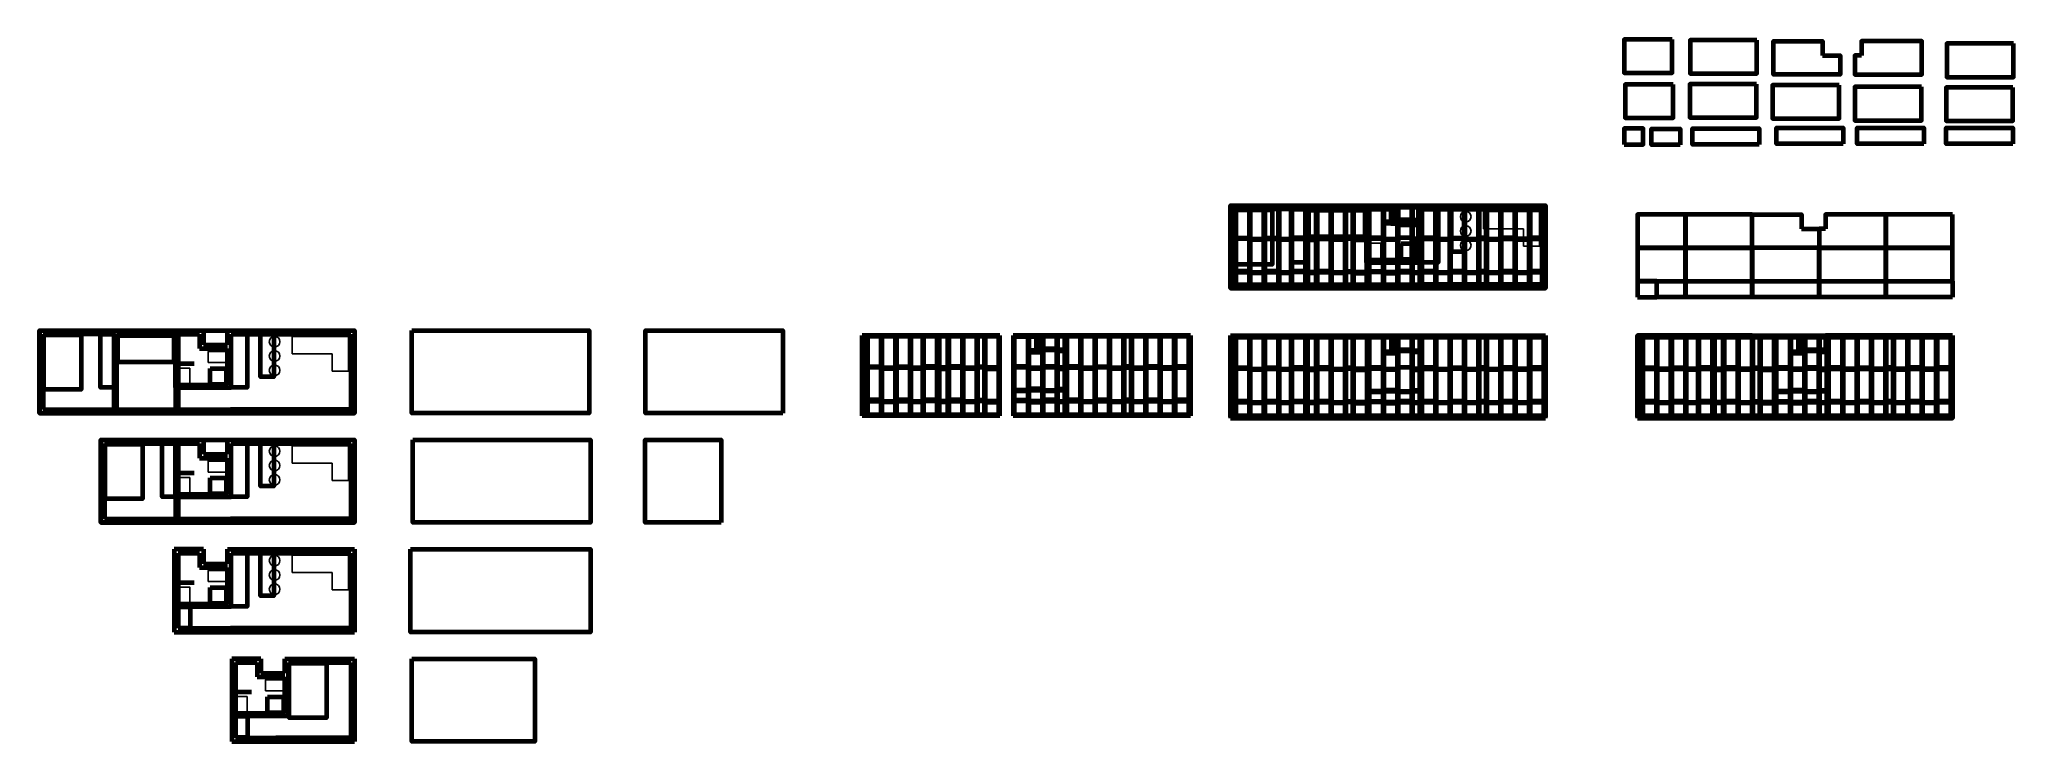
# Model space of a CAD drawing. Header units: millimetres. Extents: x -1275 to 19799, y 286 to 5483.
# Drawn here: x 12403 to 19799, y 1548 to 4178 of the extents above; entities that cross this region are included whole.
import ezdxf

# ---------------------------------------------------------------- set-up
doc = ezdxf.new("R2010")
doc.units = ezdxf.units.MM
doc.layers.get('0').update_dxf_attribs({"true_color": 0xc2ced6})

msp = doc.modelspace()

# ---------------------------------------------------------------- linework, layer by layer
at = {"linetype": 'Continuous', "lineweight": 211}
for p, q in [((16865.2, 3556.8), (17095.2, 3556.8)), ((16865.2, 3556.8), (16865.2, 3246.8)), ((17095.2, 3556.8), (17479.2, 3556.8)), ((17479.2, 3556.8), (17479.2, 3502.8)), ((17569.2, 3502.8), (17569.2, 3556.8)), ((17569.2, 3556.8), (18045.2, 3556.8)), ((18045.2, 3556.8), (18045.2, 3246.8)), ((17144.2, 3542.8), (16879.2, 3542.8)), ((16879.2, 3542.8), (16879.2, 3260.8)), ((17144.2, 3542.8), (17144.2, 3330.8)), ((17154.2, 3542.8), (17374.2, 3542.8)), ((17154.2, 3542.8), (17154.2, 3330.8)), ((17374.2, 3342.8), (17374.2, 3542.8)), ((17374.2, 3342.8), (17374.2, 3542.8)), ((17384.2, 3542.8), (17465.2, 3542.8)), ((17384.2, 3542.8), (17384.2, 3352.8)), ((17384.2, 3542.8), (17384.2, 3432.8)), ((17465.2, 3542.8), (17465.2, 3488.8)), ((17465.2, 3488.8), (17569.2, 3488.8)), ((17479.2, 3502.8), (17569.2, 3502.8)), ((17569.2, 3352.8), (17569.2, 3488.8)), ((17583.2, 3342.8), (17583.2, 3542.8)), ((17583.2, 3542.8), (18031.2, 3542.8)), ((18031.2, 3542.8), (18031.2, 3260.8)), ((17384.2, 3432.8), (17444.2, 3432.8)), ((17154.2, 3330.8), (17144.2, 3330.8)), ((17144.2, 3330.8), (17144.2, 3260.8)), ((17154.2, 3330.8), (17144.2, 3260.8)), ((17154.2, 3330.8), (17154.2, 3260.8)), ((17374.2, 3342.8), (17583.2, 3342.8)), ((17374.2, 3342.8), (17374.2, 3260.8)), ((17374.2, 3342.8), (17384.2, 3342.8)), ((17384.2, 3342.8), (17374.2, 3260.8)), ((17384.2, 3352.8), (17569.2, 3352.8)), ((17384.2, 3342.8), (17384.2, 3260.8)), ((17434.2, 3352.8), (17434.2, 3342.8)), ((17434.2, 3352.8), (17504.2, 3342.8)), ((17504.2, 3342.8), (17504.2, 3352.8)), ((16879.2, 3260.8), (18031.2, 3260.8)), ((17259.2, 3260.8), (17259.2, 3246.8)), ((17344.2, 3260.8), (17344.2, 3246.8)), ((17666.2, 3260.8), (17581.2, 3260.8)), ((17581.2, 3260.8), (17581.2, 3246.8)), ((17751.2, 3260.8), (17666.2, 3260.8)), ((17666.2, 3260.8), (17666.2, 3246.8)), ((17836.2, 3260.8), (17751.2, 3260.8)), ((17751.2, 3260.8), (17751.2, 3246.8)), ((17946.2, 3260.8), (17836.2, 3260.8)), ((17836.2, 3260.8), (17836.2, 3246.8)), ((18031.2, 3260.8), (17946.2, 3260.8)), ((17946.2, 3260.8), (17946.2, 3246.8)), ((18031.2, 3260.8), (18031.2, 3246.8)), ((16865.2, 3246.8), (18045.2, 3246.8)), ((12402.8, 3088.4), (12632.8, 3088.4)), ((12402.8, 3088.4), (12402.8, 2778.4)), ((12681.8, 3074.4), (12416.8, 3074.4)), ((12416.8, 3074.4), (12416.8, 2792.4)), ((12632.8, 3088.4), (13016.8, 3088.4)), ((12681.8, 3074.4), (12681.8, 2862.4)), ((12691.8, 3074.4), (12911.8, 3074.4)), ((12691.8, 3074.4), (12691.8, 2862.4)), ((12911.8, 2874.4), (12911.8, 3074.4)), ((12911.8, 2874.4), (12911.8, 3074.4)), ((12921.8, 3074.4), (13002.8, 3074.4)), ((12921.8, 3074.4), (12921.8, 2884.4)), ((12921.8, 3074.4), (12921.8, 2964.4)), ((13002.8, 3074.4), (13002.8, 3020.4)), ((13016.8, 3088.4), (13016.8, 3034.4)), ((13016.8, 3034.4), (13106.8, 3034.4)), ((13106.8, 3034.4), (13106.8, 3088.4)), ((13106.8, 3088.4), (13582.8, 3088.4)), ((13120.8, 2874.4), (13120.8, 3074.4)), ((13120.8, 3074.4), (13568.8, 3074.4)), ((13568.8, 3074.4), (13568.8, 2792.4)), ((13582.8, 3088.4), (13582.8, 2778.4)), ((16000.2, 3070), (15485.2, 3070)), ((15485.2, 2768), (15485.2, 3070)), ((16000.2, 3066), (15485.2, 3066)), ((15485.2, 3066), (15489.2, 3066)), ((15489.2, 3066), (15493.2, 3066)), ((15489.2, 3066), (15489.2, 2772)), ((15493.2, 3066), (15493.2, 2772)), ((15505.2, 3066), (15501.2, 3066)), ((15501.2, 3066), (15501.2, 2772)), ((15555.2, 3066), (15505.2, 3066)), ((15505.2, 3066), (15505.2, 2772)), ((15559.2, 3066), (15555.2, 3066)), ((15555.2, 3066), (15555.2, 2772)), ((15609.2, 3066), (15559.2, 3066)), ((15559.2, 3066), (15559.2, 2772)), ((15613.2, 3066), (15609.2, 3066)), ((15609.2, 3066), (15609.2, 2772)), ((15663.2, 3066), (15613.2, 3066)), ((15613.2, 3066), (15613.2, 2772)), ((15667.2, 3066), (15663.2, 3066)), ((15663.2, 3066), (15663.2, 2772)), ((15697.2, 3066), (15667.2, 3066)), ((15667.2, 3066), (15667.2, 2772)), ((15701.2, 3066), (15697.2, 3066)), ((15751.2, 3066), (15701.2, 3066)), ((15715.2, 3066), (15711.2, 3066)), ((15711.2, 3066), (15711.2, 2772)), ((15765.2, 3066), (15715.2, 3066)), ((15715.2, 3066), (15715.2, 2772)), ((15755.2, 3066), (15751.2, 3066)), ((15805.2, 3066), (15755.2, 3066)), ((15769.2, 3066), (15765.2, 3066)), ((15765.2, 3066), (15765.2, 2772)), ((15773.2, 3066), (15769.2, 3066)), ((15769.2, 3066), (15769.2, 2772)), ((15805.2, 3066), (15773.2, 3066)), ((15773.2, 3066), (15773.2, 2772)), ((15809.2, 3066), (15805.2, 3066)), ((15805.2, 3066), (15805.2, 2772)), ((15859.2, 3066), (15809.2, 3066)), ((15809.2, 3066), (15809.2, 2772)), ((15863.2, 3066), (15859.2, 3066)), ((15859.2, 3066), (15859.2, 2772)), ((15913.2, 3066), (15863.2, 3066)), ((15863.2, 3066), (15863.2, 2772)), ((15917.2, 3066), (15913.2, 3066)), ((15913.2, 3066), (15913.2, 2772)), ((15942.2, 3066), (15917.2, 3066)), ((15917.2, 3066), (15917.2, 2772)), ((15946.2, 3066), (15942.2, 3066)), ((15942.2, 3066), (15942.2, 2772)), ((15996.2, 3066), (15946.2, 3066)), ((15946.2, 3066), (15946.2, 2772)), ((15996.2, 3066), (15996.2, 2772)), ((16000.2, 2768), (16000.2, 3070)), ((16715.2, 3070), (16050.2, 3070)), ((16050.2, 3070), (16050.2, 2768)), ((16715.2, 3066), (16050.2, 3066)), ((16054.2, 3066), (16054.2, 2772)), ((16054.2, 3066), (16137.2, 3066)), ((16105.2, 3066), (16105.2, 2772)), ((16109.2, 3066), (16109.2, 2772)), ((16137.2, 3066), (16137.2, 3014)), ((16141.2, 3066), (16141.2, 3014)), ((16141.2, 3066), (16141.2, 3014)), ((16141.2, 3066), (16141.2, 3014)), ((16145.2, 3066), (16145.2, 3014)), ((16159.2, 3066), (16159.2, 2772)), ((16213.2, 3066), (16163.2, 3066)), ((16163.2, 3066), (16163.2, 2772)), ((16217.2, 3066), (16213.2, 3066)), ((16213.2, 3066), (16213.2, 2772)), ((16247.2, 3066), (16217.2, 3066)), ((16217.2, 3066), (16217.2, 2772)), ((16247.2, 3066), (16243.2, 3066)), ((16243.2, 3066), (16243.2, 2772)), ((16251.2, 3066), (16247.2, 3066)), ((16247.2, 3066), (16247.2, 2772)), ((16301.2, 3066), (16251.2, 3066)), ((16251.2, 3066), (16251.2, 2772)), ((16305.2, 3066), (16301.2, 3066)), ((16301.2, 3066), (16301.2, 2772)), ((16355.2, 3066), (16305.2, 3066)), ((16305.2, 3066), (16305.2, 2772)), ((16359.2, 3066), (16355.2, 3066)), ((16355.2, 3066), (16355.2, 2772)), ((16409.2, 3066), (16359.2, 3066)), ((16359.2, 3066), (16359.2, 2772)), ((16413.2, 3066), (16409.2, 3066)), ((16409.2, 3066), (16409.2, 2772)), ((16463.2, 3066), (16413.2, 3066)), ((16413.2, 3066), (16413.2, 2772)), ((16467.2, 3066), (16463.2, 3066)), ((16463.2, 3066), (16463.2, 2772)), ((16495.2, 3066), (16467.2, 3066)), ((16467.2, 3066), (16467.2, 2772)), ((16495.2, 3066), (16491.2, 3066)), ((16491.2, 3066), (16491.2, 2772)), ((16545.2, 3066), (16495.2, 3066)), ((16495.2, 3066), (16495.2, 2772)), ((16549.2, 3066), (16545.2, 3066)), ((16545.2, 3066), (16545.2, 2772)), ((16599.2, 3066), (16549.2, 3066)), ((16549.2, 3066), (16549.2, 2772)), ((16603.2, 3066), (16599.2, 3066)), ((16599.2, 3066), (16599.2, 2772)), ((16653.2, 3066), (16603.2, 3066)), ((16603.2, 3066), (16603.2, 2772)), ((16657.2, 3066), (16653.2, 3066)), ((16653.2, 3066), (16653.2, 2772)), ((16707.2, 3066), (16657.2, 3066)), ((16657.2, 3066), (16657.2, 2772)), ((16707.2, 3066), (16707.2, 2772)), ((16711.2, 3066), (16711.2, 2772)), ((16715.2, 3070), (16715.2, 2768)), ((16865.2, 3066), (16865.2, 3070)), ((16865.2, 3070), (17095.2, 3070)), ((17380.2, 3066), (16865.2, 3066)), ((16865.2, 2764), (16865.2, 3066)), ((17380.2, 3062), (16865.2, 3062)), ((16865.2, 3062), (16869.2, 3062)), ((16869.2, 3062), (16873.2, 3062)), ((16869.2, 3062), (16869.2, 2768)), ((16873.2, 3062), (16873.2, 2768)), ((16885.2, 3062), (16881.2, 3062)), ((16881.2, 3062), (16881.2, 2768)), ((16935.2, 3062), (16885.2, 3062)), ((16885.2, 3062), (16885.2, 2768)), ((16939.2, 3062), (16935.2, 3062)), ((16935.2, 3062), (16935.2, 2768)), ((16989.2, 3062), (16939.2, 3062)), ((16939.2, 3062), (16939.2, 2768)), ((16993.2, 3062), (16989.2, 3062)), ((16989.2, 3062), (16989.2, 2768)), ((17043.2, 3062), (16993.2, 3062)), ((16993.2, 3062), (16993.2, 2768)), ((17047.2, 3062), (17043.2, 3062)), ((17043.2, 3062), (17043.2, 2768)), ((17077.2, 3062), (17047.2, 3062)), ((17047.2, 3062), (17047.2, 2768)), ((17081.2, 3062), (17077.2, 3062)), ((17131.2, 3062), (17081.2, 3062)), ((17091.2, 3062), (17091.2, 2768)), ((17095.2, 3070), (17095.2, 3066)), ((17095.2, 3070), (17695.2, 3070)), ((17095.2, 3062), (17095.2, 2768)), ((17135.2, 3062), (17131.2, 3062)), ((17185.2, 3062), (17135.2, 3062)), ((17145.2, 3062), (17145.2, 2768)), ((17149.2, 3062), (17149.2, 2768)), ((17153.2, 3062), (17153.2, 2768)), ((17189.2, 3062), (17185.2, 3062)), ((17185.2, 3062), (17185.2, 2768)), ((17239.2, 3062), (17189.2, 3062)), ((17189.2, 3062), (17189.2, 2768)), ((17243.2, 3062), (17239.2, 3062)), ((17239.2, 3062), (17239.2, 2768)), ((17293.2, 3062), (17243.2, 3062)), ((17243.2, 3062), (17243.2, 2768)), ((17297.2, 3062), (17293.2, 3062)), ((17293.2, 3062), (17293.2, 2768)), ((17322.2, 3062), (17297.2, 3062)), ((17297.2, 3062), (17297.2, 2768)), ((17326.2, 3062), (17322.2, 3062)), ((17322.2, 3062), (17322.2, 2768)), ((17376.2, 3062), (17326.2, 3062)), ((17326.2, 3062), (17326.2, 2768)), ((17376.2, 3062), (17376.2, 2768)), ((18045.2, 3066), (17380.2, 3066)), ((17380.2, 3066), (17380.2, 2764)), ((17380.2, 2764), (17380.2, 3066)), ((18045.2, 3062), (17380.2, 3062)), ((17384.2, 3062), (17384.2, 2768)), ((17435.2, 3062), (17435.2, 2768)), ((17489.2, 3062), (17439.2, 3062)), ((17439.2, 3062), (17439.2, 2768)), ((17467.2, 3062), (17467.2, 3010)), ((17471.2, 3062), (17471.2, 3010)), ((17475.2, 3062), (17475.2, 3010)), ((17493.2, 3062), (17489.2, 3062)), ((17489.2, 3062), (17489.2, 2768)), ((17543.2, 3062), (17493.2, 3062)), ((17493.2, 3062), (17493.2, 2768)), ((17547.2, 3062), (17543.2, 3062)), ((17543.2, 3062), (17543.2, 2768)), ((17577.2, 3062), (17547.2, 3062)), ((17547.2, 3062), (17547.2, 2768)), ((17577.2, 3062), (17573.2, 3062)), ((17573.2, 3062), (17573.2, 2768)), ((17581.2, 3062), (17577.2, 3062)), ((17577.2, 3062), (17577.2, 2768)), ((17631.2, 3062), (17581.2, 3062)), ((17581.2, 3062), (17581.2, 2768)), ((17635.2, 3062), (17631.2, 3062)), ((17631.2, 3062), (17631.2, 2768)), ((17685.2, 3062), (17635.2, 3062)), ((17635.2, 3062), (17635.2, 2768)), ((17689.2, 3062), (17685.2, 3062)), ((17685.2, 3062), (17685.2, 2768)), ((17739.2, 3062), (17689.2, 3062)), ((17689.2, 3062), (17689.2, 2768)), ((17695.2, 3070), (17695.2, 3066)), ((17695.2, 3070), (18045.2, 3070)), ((17743.2, 3062), (17739.2, 3062)), ((17739.2, 3062), (17739.2, 2768)), ((17793.2, 3062), (17743.2, 3062)), ((17743.2, 3062), (17743.2, 2768)), ((17797.2, 3062), (17793.2, 3062)), ((17793.2, 3062), (17793.2, 2768)), ((17825.2, 3062), (17797.2, 3062)), ((17797.2, 3062), (17797.2, 2768)), ((17825.2, 3062), (17821.2, 3062)), ((17821.2, 3062), (17821.2, 2768)), ((17875.2, 3062), (17825.2, 3062)), ((17825.2, 3062), (17825.2, 2768)), ((17879.2, 3062), (17875.2, 3062)), ((17875.2, 3062), (17875.2, 2768)), ((17929.2, 3062), (17879.2, 3062)), ((17879.2, 3062), (17879.2, 2768)), ((17933.2, 3062), (17929.2, 3062)), ((17929.2, 3062), (17929.2, 2768)), ((17983.2, 3062), (17933.2, 3062)), ((17933.2, 3062), (17933.2, 2768)), ((17987.2, 3062), (17983.2, 3062)), ((17983.2, 3062), (17983.2, 2768)), ((18037.2, 3062), (17987.2, 3062)), ((17987.2, 3062), (17987.2, 2768)), ((18037.2, 3062), (18037.2, 2768)), ((18041.2, 3062), (18041.2, 2768)), ((18045.2, 3070), (18045.2, 3066)), ((18045.2, 3066), (18045.2, 2764)), ((18390, 3066), (18390, 3070)), ((18390, 3070), (18620, 3070)), ((18905, 3066), (18390, 3066)), ((18390, 2764), (18390, 3066)), ((18905, 3062), (18390, 3062)), ((18390, 3062), (18394, 3062)), ((18394, 3062), (18398, 3062)), ((18394, 3062), (18394, 2768)), ((18398, 3062), (18398, 2768)), ((18410, 3062), (18406, 3062)), ((18406, 3062), (18406, 2768)), ((18460, 3062), (18410, 3062)), ((18410, 3062), (18410, 2768)), ((18464, 3062), (18460, 3062)), ((18460, 3062), (18460, 2768)), ((18514, 3062), (18464, 3062)), ((18464, 3062), (18464, 2768)), ((18518, 3062), (18514, 3062)), ((18514, 3062), (18514, 2768)), ((18568, 3062), (18518, 3062)), ((18518, 3062), (18518, 2768)), ((18572, 3062), (18568, 3062)), ((18568, 3062), (18568, 2768)), ((18602, 3062), (18572, 3062)), ((18572, 3062), (18572, 2768)), ((18606, 3062), (18602, 3062)), ((18656, 3062), (18606, 3062)), ((18616, 3062), (18616, 2768)), ((18620, 3070), (18620, 3066)), ((18620, 3070), (19220, 3070)), ((18620, 3062), (18620, 2768)), ((18660, 3062), (18656, 3062)), ((18710, 3062), (18660, 3062)), ((18670, 3062), (18670, 2768)), ((18674, 3062), (18674, 2768)), ((18678, 3062), (18678, 2768)), ((18714, 3062), (18710, 3062)), ((18710, 3062), (18710, 2768)), ((18764, 3062), (18714, 3062)), ((18714, 3062), (18714, 2768)), ((18768, 3062), (18764, 3062)), ((18764, 3062), (18764, 2768)), ((18818, 3062), (18768, 3062)), ((18768, 3062), (18768, 2768)), ((18822, 3062), (18818, 3062)), ((18818, 3062), (18818, 2768)), ((18847, 3062), (18822, 3062)), ((18822, 3062), (18822, 2768)), ((18851, 3062), (18847, 3062)), ((18847, 3062), (18847, 2768)), ((18901, 3062), (18851, 3062)), ((18851, 3062), (18851, 2768)), ((18901, 3062), (18901, 2768)), ((19570, 3066), (18905, 3066)), ((18905, 3066), (18905, 2764)), ((18905, 2764), (18905, 3066)), ((19570, 3062), (18905, 3062)), ((18909, 3062), (18909, 2768)), ((18960, 3062), (18960, 2768)), ((19014, 3062), (18964, 3062)), ((18964, 3062), (18964, 2768)), ((18992, 3062), (18992, 3010)), ((18996, 3062), (18996, 3010)), ((19000, 3062), (19000, 3010)), ((19018, 3062), (19014, 3062)), ((19014, 3062), (19014, 2768)), ((19068, 3062), (19018, 3062)), ((19018, 3062), (19018, 2768)), ((19072, 3062), (19068, 3062)), ((19068, 3062), (19068, 2768)), ((19102, 3062), (19072, 3062)), ((19072, 3062), (19072, 2768)), ((19102, 3062), (19098, 3062)), ((19098, 3062), (19098, 2768)), ((19106, 3062), (19102, 3062)), ((19102, 3062), (19102, 2768)), ((19156, 3062), (19106, 3062)), ((19106, 3062), (19106, 2768)), ((19160, 3062), (19156, 3062)), ((19156, 3062), (19156, 2768)), ((19210, 3062), (19160, 3062)), ((19160, 3062), (19160, 2768)), ((19214, 3062), (19210, 3062)), ((19210, 3062), (19210, 2768)), ((19264, 3062), (19214, 3062)), ((19214, 3062), (19214, 2768)), ((19220, 3070), (19220, 3066)), ((19220, 3070), (19570, 3070)), ((19268, 3062), (19264, 3062)), ((19264, 3062), (19264, 2768)), ((19318, 3062), (19268, 3062)), ((19268, 3062), (19268, 2768)), ((19322, 3062), (19318, 3062)), ((19318, 3062), (19318, 2768)), ((19350, 3062), (19322, 3062)), ((19322, 3062), (19322, 2768)), ((19350, 3062), (19346, 3062)), ((19346, 3062), (19346, 2768)), ((19400, 3062), (19350, 3062)), ((19350, 3062), (19350, 2768)), ((19404, 3062), (19400, 3062)), ((19400, 3062), (19400, 2768)), ((19454, 3062), (19404, 3062)), ((19404, 3062), (19404, 2768)), ((19458, 3062), (19454, 3062)), ((19454, 3062), (19454, 2768)), ((19508, 3062), (19458, 3062)), ((19458, 3062), (19458, 2768)), ((19512, 3062), (19508, 3062)), ((19508, 3062), (19508, 2768)), ((19562, 3062), (19512, 3062)), ((19512, 3062), (19512, 2768)), ((19562, 3062), (19562, 2768)), ((19566, 3062), (19566, 2768)), ((19570, 3070), (19570, 3066)), ((19570, 3066), (19570, 2764)), ((12921.8, 2964.4), (12981.8, 2964.4)), ((13002.8, 3020.4), (13106.8, 3020.4)), ((13106.8, 2884.4), (13106.8, 3020.4)), ((16109.2, 3014), (16159.2, 3014)), ((16159.2, 3010), (16109.2, 3010)), ((16159.2, 3006), (16109.2, 3006)), ((16213.2, 3020), (16163.2, 3020)), ((16163.2, 3016), (16213.2, 3016)), ((16213.2, 3008), (16213.2, 3012)), ((16243.2, 3016), (16217.2, 3016)), ((16217.2, 3012), (16243.2, 3012)), ((16243.2, 3004), (16243.2, 3008)), ((17439.2, 3010), (17489.2, 3010)), ((17489.2, 3006), (17439.2, 3006)), ((17489.2, 3002), (17439.2, 3002)), ((17543.2, 3016), (17493.2, 3016)), ((17493.2, 3012), (17543.2, 3012)), ((17573.2, 3012), (17547.2, 3012)), ((17547.2, 3008), (17573.2, 3008)), ((18964, 3010), (19014, 3010)), ((19014, 3006), (18964, 3006)), ((19014, 3002), (18964, 3002)), ((19068, 3016), (19018, 3016)), ((19018, 3012), (19068, 3012)), ((19098, 3012), (19072, 3012)), ((19072, 3008), (19098, 3008)), ((15493.2, 2949), (15501.2, 2949)), ((15501.2, 2945), (15493.2, 2945)), ((15501.2, 2949), (15501.2, 2945)), ((15505.2, 2949), (15505.2, 2953)), ((15505.2, 2953), (15555.2, 2953)), ((15555.2, 2949), (15505.2, 2949)), ((15559.2, 2949), (15609.2, 2949)), ((15609.2, 2945), (15559.2, 2945)), ((15609.2, 2949), (15609.2, 2945)), ((15613.2, 2949), (15613.2, 2953)), ((15613.2, 2953), (15663.2, 2953)), ((15613.2, 2949), (15663.2, 2949)), ((15663.2, 2953), (15663.2, 2949)), ((15667.2, 2949), (15667.2, 2945)), ((15667.2, 2949), (15711.2, 2949)), ((15711.2, 2945), (15667.2, 2945)), ((15711.2, 2949), (15711.2, 2945)), ((15765.2, 2953), (15715.2, 2953)), ((15715.2, 2953), (15715.2, 2949)), ((15715.2, 2949), (15765.2, 2949)), ((15765.2, 2949), (15765.2, 2953)), ((15805.2, 2949), (15773.2, 2949)), ((15773.2, 2949), (15773.2, 2945)), ((15773.2, 2945), (15805.2, 2945)), ((15805.2, 2949), (15805.2, 2945)), ((15859.2, 2953), (15809.2, 2953)), ((15809.2, 2949), (15859.2, 2949)), ((15859.2, 2949), (15859.2, 2953)), ((15863.2, 2945), (15863.2, 2949)), ((15863.2, 2949), (15913.2, 2949)), ((15913.2, 2945), (15863.2, 2945)), ((15913.2, 2949), (15913.2, 2945)), ((15917.2, 2949), (15917.2, 2953)), ((15917.2, 2953), (15942.2, 2953)), ((15942.2, 2949), (15917.2, 2949)), ((15996.2, 2949), (15946.2, 2949)), ((15946.2, 2949), (15946.2, 2945)), ((15946.2, 2945), (15996.2, 2945)), ((16105.2, 2953), (16054.2, 2953)), ((16105.2, 2949), (16054.2, 2949)), ((16105.2, 2949), (16105.2, 2953)), ((16109.2, 2945), (16109.2, 2949)), ((16109.2, 2949), (16159.2, 2949)), ((16159.2, 2945), (16109.2, 2945)), ((16159.2, 2949), (16159.2, 2945)), ((16213.2, 2953), (16163.2, 2953)), ((16213.2, 2949), (16163.2, 2949)), ((16213.2, 2949), (16213.2, 2953)), ((16217.2, 2949), (16217.2, 2945)), ((16243.2, 2949), (16217.2, 2949)), ((16217.2, 2945), (16243.2, 2945)), ((16243.2, 2945), (16243.2, 2949)), ((16301.2, 2953), (16251.2, 2953)), ((16251.2, 2953), (16251.2, 2949)), ((16251.2, 2949), (16301.2, 2949)), ((16301.2, 2949), (16301.2, 2953)), ((16305.2, 2945), (16305.2, 2949)), ((16305.2, 2949), (16355.2, 2949)), ((16355.2, 2945), (16305.2, 2945)), ((16355.2, 2949), (16355.2, 2945)), ((16359.2, 2949), (16359.2, 2953)), ((16359.2, 2953), (16409.2, 2953)), ((16409.2, 2949), (16359.2, 2949)), ((16409.2, 2953), (16409.2, 2949)), ((16413.2, 2949), (16463.2, 2949)), ((16463.2, 2945), (16413.2, 2945)), ((16463.2, 2949), (16463.2, 2945)), ((16491.2, 2953), (16467.2, 2953)), ((16467.2, 2953), (16467.2, 2949)), ((16467.2, 2949), (16491.2, 2949)), ((16491.2, 2949), (16491.2, 2953)), ((16495.2, 2945), (16495.2, 2949)), ((16495.2, 2949), (16545.2, 2949)), ((16545.2, 2945), (16495.2, 2945)), ((16545.2, 2949), (16545.2, 2945)), ((16599.2, 2953), (16549.2, 2953)), ((16549.2, 2953), (16549.2, 2949)), ((16549.2, 2949), (16599.2, 2949)), ((16599.2, 2949), (16599.2, 2953)), ((16653.2, 2949), (16603.2, 2949)), ((16653.2, 2945), (16603.2, 2945)), ((16653.2, 2949), (16653.2, 2945)), ((16707.2, 2953), (16657.2, 2953)), ((16657.2, 2953), (16657.2, 2949)), ((16657.2, 2949), (16707.2, 2949)), ((16707.2, 2949), (16707.2, 2953)), ((16873.2, 2945), (16881.2, 2945)), ((16881.2, 2941), (16873.2, 2941)), ((16881.2, 2945), (16881.2, 2941)), ((16885.2, 2945), (16885.2, 2949)), ((16885.2, 2949), (16935.2, 2949)), ((16935.2, 2945), (16885.2, 2945)), ((16939.2, 2945), (16989.2, 2945)), ((16989.2, 2941), (16939.2, 2941)), ((16989.2, 2945), (16989.2, 2941)), ((16993.2, 2945), (16993.2, 2949)), ((16993.2, 2949), (17043.2, 2949)), ((16993.2, 2945), (17043.2, 2945)), ((17043.2, 2949), (17043.2, 2945)), ((17047.2, 2945), (17047.2, 2941)), ((17047.2, 2945), (17091.2, 2945)), ((17091.2, 2941), (17047.2, 2941)), ((17091.2, 2945), (17091.2, 2941)), ((17145.2, 2949), (17095.2, 2949)), ((17095.2, 2949), (17095.2, 2945)), ((17095.2, 2945), (17145.2, 2945)), ((17145.2, 2945), (17145.2, 2949)), ((17185.2, 2945), (17153.2, 2945)), ((17153.2, 2945), (17153.2, 2941)), ((17153.2, 2941), (17185.2, 2941)), ((17185.2, 2945), (17185.2, 2941)), ((17239.2, 2949), (17189.2, 2949)), ((17189.2, 2945), (17239.2, 2945)), ((17239.2, 2945), (17239.2, 2949)), ((17243.2, 2941), (17243.2, 2945)), ((17243.2, 2945), (17293.2, 2945)), ((17293.2, 2941), (17243.2, 2941)), ((17293.2, 2945), (17293.2, 2941)), ((17297.2, 2945), (17297.2, 2949)), ((17297.2, 2949), (17322.2, 2949)), ((17322.2, 2945), (17297.2, 2945)), ((17376.2, 2945), (17326.2, 2945)), ((17326.2, 2945), (17326.2, 2941)), ((17326.2, 2941), (17376.2, 2941)), ((17435.2, 2949), (17384.2, 2949)), ((17435.2, 2945), (17384.2, 2945)), ((17435.2, 2945), (17435.2, 2949)), ((17439.2, 2941), (17439.2, 2945)), ((17439.2, 2945), (17489.2, 2945)), ((17489.2, 2941), (17439.2, 2941)), ((17489.2, 2945), (17489.2, 2941)), ((17543.2, 2949), (17493.2, 2949)), ((17543.2, 2945), (17543.2, 2949)), ((17547.2, 2945), (17547.2, 2941)), ((17573.2, 2945), (17547.2, 2945)), ((17547.2, 2941), (17573.2, 2941)), ((17573.2, 2941), (17573.2, 2945)), ((17631.2, 2949), (17581.2, 2949)), ((17581.2, 2949), (17581.2, 2945)), ((17581.2, 2945), (17631.2, 2945)), ((17631.2, 2945), (17631.2, 2949)), ((17635.2, 2941), (17635.2, 2945)), ((17635.2, 2945), (17685.2, 2945)), ((17685.2, 2941), (17635.2, 2941)), ((17685.2, 2945), (17685.2, 2941)), ((17689.2, 2945), (17689.2, 2949)), ((17689.2, 2949), (17739.2, 2949)), ((17739.2, 2945), (17689.2, 2945)), ((17739.2, 2949), (17739.2, 2945)), ((17743.2, 2945), (17793.2, 2945)), ((17793.2, 2941), (17743.2, 2941)), ((17793.2, 2945), (17793.2, 2941)), ((17821.2, 2949), (17797.2, 2949)), ((17797.2, 2949), (17797.2, 2945)), ((17797.2, 2945), (17821.2, 2945)), ((17821.2, 2945), (17821.2, 2949)), ((17825.2, 2941), (17825.2, 2945)), ((17825.2, 2945), (17875.2, 2945)), ((17875.2, 2941), (17825.2, 2941)), ((17875.2, 2945), (17875.2, 2941)), ((17929.2, 2949), (17879.2, 2949)), ((17879.2, 2949), (17879.2, 2945)), ((17879.2, 2945), (17929.2, 2945)), ((17929.2, 2945), (17929.2, 2949)), ((17983.2, 2945), (17933.2, 2945)), ((17983.2, 2941), (17933.2, 2941)), ((17983.2, 2945), (17983.2, 2941)), ((18037.2, 2949), (17987.2, 2949)), ((17987.2, 2949), (17987.2, 2945)), ((17987.2, 2945), (18037.2, 2945)), ((18037.2, 2945), (18037.2, 2949)), ((18398, 2945), (18406, 2945)), ((18406, 2941), (18398, 2941)), ((18406, 2945), (18406, 2941)), ((18410, 2945), (18410, 2949)), ((18410, 2949), (18460, 2949)), ((18460, 2945), (18410, 2945)), ((18464, 2945), (18514, 2945)), ((18514, 2941), (18464, 2941)), ((18514, 2945), (18514, 2941)), ((18518, 2945), (18518, 2949)), ((18518, 2949), (18568, 2949)), ((18518, 2945), (18568, 2945)), ((18568, 2949), (18568, 2945)), ((18572, 2945), (18572, 2941)), ((18572, 2945), (18616, 2945)), ((18616, 2941), (18572, 2941)), ((18616, 2945), (18616, 2941)), ((18670, 2949), (18620, 2949)), ((18620, 2949), (18620, 2945)), ((18620, 2945), (18670, 2945)), ((18670, 2945), (18670, 2949)), ((18710, 2945), (18678, 2945)), ((18678, 2945), (18678, 2941)), ((18678, 2941), (18710, 2941)), ((18710, 2945), (18710, 2941)), ((18764, 2949), (18714, 2949)), ((18714, 2945), (18764, 2945)), ((18764, 2945), (18764, 2949)), ((18768, 2941), (18768, 2945)), ((18768, 2945), (18818, 2945)), ((18818, 2941), (18768, 2941)), ((18818, 2945), (18818, 2941)), ((18822, 2945), (18822, 2949)), ((18822, 2949), (18847, 2949)), ((18847, 2945), (18822, 2945)), ((18901, 2945), (18851, 2945)), ((18851, 2945), (18851, 2941)), ((18851, 2941), (18901, 2941)), ((18960, 2949), (18909, 2949)), ((18960, 2945), (18909, 2945)), ((18960, 2945), (18960, 2949)), ((18964, 2941), (18964, 2945)), ((18964, 2945), (19014, 2945)), ((19014, 2941), (18964, 2941)), ((19014, 2945), (19014, 2941)), ((19068, 2949), (19018, 2949)), ((19068, 2945), (19068, 2949)), ((19072, 2945), (19072, 2941)), ((19098, 2945), (19072, 2945)), ((19072, 2941), (19098, 2941)), ((19098, 2941), (19098, 2945)), ((19156, 2949), (19106, 2949)), ((19106, 2949), (19106, 2945)), ((19106, 2945), (19156, 2945)), ((19156, 2945), (19156, 2949)), ((19160, 2941), (19160, 2945)), ((19160, 2945), (19210, 2945)), ((19210, 2941), (19160, 2941)), ((19210, 2945), (19210, 2941)), ((19214, 2945), (19214, 2949)), ((19214, 2949), (19264, 2949)), ((19264, 2945), (19214, 2945)), ((19264, 2949), (19264, 2945)), ((19268, 2945), (19318, 2945)), ((19318, 2941), (19268, 2941)), ((19318, 2945), (19318, 2941)), ((19346, 2949), (19322, 2949)), ((19322, 2949), (19322, 2945)), ((19322, 2945), (19346, 2945)), ((19346, 2945), (19346, 2949)), ((19350, 2941), (19350, 2945)), ((19350, 2945), (19400, 2945)), ((19400, 2941), (19350, 2941)), ((19400, 2945), (19400, 2941)), ((19454, 2949), (19404, 2949)), ((19404, 2949), (19404, 2945)), ((19404, 2945), (19454, 2945)), ((19454, 2945), (19454, 2949)), ((19508, 2945), (19458, 2945)), ((19508, 2941), (19458, 2941)), ((19508, 2945), (19508, 2941)), ((19562, 2949), (19512, 2949)), ((19512, 2949), (19512, 2945)), ((19512, 2945), (19562, 2945)), ((19562, 2945), (19562, 2949)), ((12691.8, 2862.4), (12681.8, 2862.4)), ((12681.8, 2862.4), (12681.8, 2792.4)), ((12691.8, 2862.4), (12681.8, 2792.4)), ((12691.8, 2862.4), (12691.8, 2792.4)), ((12911.8, 2874.4), (13120.8, 2874.4)), ((12911.8, 2874.4), (12911.8, 2792.4)), ((12911.8, 2874.4), (12921.8, 2874.4)), ((12921.8, 2874.4), (12911.8, 2792.4)), ((12921.8, 2884.4), (13106.8, 2884.4)), ((12921.8, 2874.4), (12921.8, 2792.4)), ((12971.8, 2884.4), (12971.8, 2874.4)), ((12971.8, 2884.4), (13041.8, 2874.4)), ((13041.8, 2874.4), (13041.8, 2884.4)), ((15493.2, 2824), (15501.2, 2824)), ((15501.2, 2820), (15493.2, 2820)), ((15501.2, 2824), (15501.2, 2820)), ((15555.2, 2828), (15505.2, 2828)), ((15505.2, 2824), (15555.2, 2824)), ((15555.2, 2824), (15555.2, 2828)), ((15559.2, 2824), (15609.2, 2824)), ((15609.2, 2820), (15559.2, 2820)), ((15609.2, 2824), (15609.2, 2820)), ((15663.2, 2828), (15613.2, 2828)), ((15613.2, 2824), (15663.2, 2824)), ((15663.2, 2824), (15663.2, 2828)), ((15667.2, 2824), (15711.2, 2824)), ((15711.2, 2820), (15667.2, 2820)), ((15711.2, 2824), (15711.2, 2820)), ((15765.2, 2828), (15715.2, 2828)), ((15765.2, 2824), (15715.2, 2824)), ((15765.2, 2824), (15765.2, 2828)), ((15805.2, 2824), (15773.2, 2824)), ((15805.2, 2820), (15773.2, 2820)), ((15805.2, 2824), (15805.2, 2820)), ((15859.2, 2828), (15809.2, 2828)), ((15809.2, 2824), (15859.2, 2824)), ((15859.2, 2824), (15859.2, 2828)), ((15863.2, 2824), (15913.2, 2824)), ((15913.2, 2820), (15863.2, 2820)), ((15913.2, 2824), (15913.2, 2820)), ((15917.2, 2824), (15917.2, 2828)), ((15917.2, 2828), (15942.2, 2828)), ((15942.2, 2824), (15917.2, 2824)), ((15996.2, 2824), (15946.2, 2824)), ((15946.2, 2824), (15946.2, 2820)), ((15946.2, 2820), (15996.2, 2820)), ((16105.2, 2865), (16054.2, 2865)), ((16105.2, 2861), (16054.2, 2861)), ((16054.2, 2828), (16105.2, 2828)), ((16105.2, 2824), (16054.2, 2824)), ((16105.2, 2861), (16105.2, 2865)), ((16105.2, 2828), (16105.2, 2824)), ((16159.2, 2869), (16109.2, 2869)), ((16109.2, 2865), (16159.2, 2865)), ((16159.2, 2824), (16109.2, 2824)), ((16109.2, 2824), (16109.2, 2820)), ((16109.2, 2820), (16159.2, 2820)), ((16159.2, 2865), (16159.2, 2869)), ((16163.2, 2865), (16213.2, 2865)), ((16213.2, 2861), (16163.2, 2861)), ((16213.2, 2828), (16163.2, 2828)), ((16163.2, 2824), (16213.2, 2824)), ((16213.2, 2865), (16213.2, 2861)), ((16213.2, 2824), (16213.2, 2828)), ((16217.2, 2865), (16217.2, 2869)), ((16217.2, 2869), (16243.2, 2869)), ((16217.2, 2865), (16243.2, 2865)), ((16217.2, 2820), (16217.2, 2824)), ((16217.2, 2824), (16243.2, 2824)), ((16243.2, 2820), (16217.2, 2820)), ((16243.2, 2824), (16243.2, 2820)), ((16301.2, 2828), (16251.2, 2828)), ((16251.2, 2828), (16251.2, 2824)), ((16251.2, 2824), (16301.2, 2824)), ((16301.2, 2824), (16301.2, 2828)), ((16305.2, 2820), (16305.2, 2824)), ((16305.2, 2824), (16355.2, 2824)), ((16355.2, 2820), (16305.2, 2820)), ((16355.2, 2824), (16355.2, 2820)), ((16409.2, 2828), (16359.2, 2828)), ((16359.2, 2828), (16359.2, 2824)), ((16359.2, 2824), (16409.2, 2824)), ((16409.2, 2824), (16409.2, 2828)), ((16413.2, 2820), (16413.2, 2824)), ((16413.2, 2824), (16463.2, 2824)), ((16463.2, 2820), (16413.2, 2820)), ((16463.2, 2824), (16463.2, 2820)), ((16491.2, 2828), (16467.2, 2828)), ((16467.2, 2828), (16467.2, 2824)), ((16467.2, 2824), (16491.2, 2824)), ((16491.2, 2824), (16491.2, 2828)), ((16495.2, 2820), (16495.2, 2824)), ((16495.2, 2824), (16545.2, 2824)), ((16545.2, 2820), (16495.2, 2820)), ((16545.2, 2824), (16545.2, 2820)), ((16599.2, 2828), (16549.2, 2828)), ((16549.2, 2828), (16549.2, 2824)), ((16549.2, 2824), (16599.2, 2824)), ((16599.2, 2824), (16599.2, 2828)), ((16603.2, 2820), (16603.2, 2824)), ((16603.2, 2824), (16653.2, 2824)), ((16653.2, 2820), (16603.2, 2820)), ((16653.2, 2824), (16653.2, 2820)), ((16707.2, 2828), (16657.2, 2828)), ((16657.2, 2828), (16657.2, 2824)), ((16657.2, 2824), (16707.2, 2824)), ((16707.2, 2824), (16707.2, 2828)), ((16873.2, 2820), (16881.2, 2820)), ((16881.2, 2816), (16873.2, 2816)), ((16881.2, 2820), (16881.2, 2816)), ((16935.2, 2824), (16885.2, 2824)), ((16885.2, 2820), (16935.2, 2820)), ((16935.2, 2820), (16935.2, 2824)), ((16939.2, 2820), (16989.2, 2820)), ((16989.2, 2816), (16939.2, 2816)), ((16989.2, 2820), (16989.2, 2816)), ((17043.2, 2824), (16993.2, 2824)), ((16993.2, 2820), (17043.2, 2820)), ((17043.2, 2820), (17043.2, 2824)), ((17047.2, 2820), (17091.2, 2820)), ((17091.2, 2816), (17047.2, 2816)), ((17091.2, 2820), (17091.2, 2816)), ((17145.2, 2824), (17095.2, 2824)), ((17145.2, 2820), (17095.2, 2820)), ((17145.2, 2820), (17145.2, 2824)), ((17185.2, 2820), (17153.2, 2820)), ((17185.2, 2816), (17153.2, 2816)), ((17185.2, 2820), (17185.2, 2816)), ((17239.2, 2824), (17189.2, 2824)), ((17189.2, 2820), (17239.2, 2820)), ((17239.2, 2820), (17239.2, 2824)), ((17243.2, 2820), (17293.2, 2820)), ((17293.2, 2816), (17243.2, 2816)), ((17293.2, 2820), (17293.2, 2816)), ((17297.2, 2820), (17297.2, 2824)), ((17297.2, 2824), (17322.2, 2824)), ((17322.2, 2820), (17297.2, 2820)), ((17376.2, 2820), (17326.2, 2820)), ((17326.2, 2820), (17326.2, 2816)), ((17326.2, 2816), (17376.2, 2816)), ((17435.2, 2861), (17384.2, 2861)), ((17435.2, 2857), (17384.2, 2857)), ((17384.2, 2824), (17435.2, 2824)), ((17435.2, 2820), (17384.2, 2820)), ((17435.2, 2857), (17435.2, 2861)), ((17435.2, 2824), (17435.2, 2820)), ((17489.2, 2865), (17439.2, 2865)), ((17439.2, 2861), (17489.2, 2861)), ((17489.2, 2820), (17439.2, 2820)), ((17439.2, 2820), (17439.2, 2816)), ((17439.2, 2816), (17489.2, 2816)), ((17489.2, 2861), (17489.2, 2865)), ((17493.2, 2861), (17543.2, 2861)), ((17543.2, 2857), (17493.2, 2857)), ((17543.2, 2824), (17493.2, 2824)), ((17493.2, 2820), (17543.2, 2820)), ((17543.2, 2820), (17543.2, 2824)), ((17547.2, 2865), (17573.2, 2865)), ((17547.2, 2861), (17573.2, 2861)), ((17547.2, 2816), (17547.2, 2820)), ((17547.2, 2820), (17573.2, 2820)), ((17573.2, 2816), (17547.2, 2816)), ((17631.2, 2824), (17581.2, 2824)), ((17581.2, 2820), (17631.2, 2820)), ((17631.2, 2820), (17631.2, 2824)), ((17635.2, 2816), (17635.2, 2820)), ((17635.2, 2820), (17685.2, 2820)), ((17685.2, 2816), (17635.2, 2816)), ((17685.2, 2820), (17685.2, 2816)), ((17739.2, 2824), (17689.2, 2824)), ((17689.2, 2824), (17689.2, 2820)), ((17689.2, 2820), (17739.2, 2820)), ((17739.2, 2820), (17739.2, 2824)), ((17743.2, 2816), (17743.2, 2820)), ((17743.2, 2820), (17793.2, 2820)), ((17793.2, 2816), (17743.2, 2816)), ((17793.2, 2820), (17793.2, 2816)), ((17821.2, 2824), (17797.2, 2824)), ((17797.2, 2824), (17797.2, 2820)), ((17797.2, 2820), (17821.2, 2820)), ((17821.2, 2820), (17821.2, 2824)), ((17825.2, 2816), (17825.2, 2820)), ((17825.2, 2820), (17875.2, 2820)), ((17875.2, 2816), (17825.2, 2816)), ((17875.2, 2820), (17875.2, 2816)), ((17929.2, 2824), (17879.2, 2824)), ((17879.2, 2824), (17879.2, 2820)), ((17879.2, 2820), (17929.2, 2820)), ((17929.2, 2820), (17929.2, 2824)), ((17933.2, 2816), (17933.2, 2820)), ((17933.2, 2820), (17983.2, 2820)), ((17983.2, 2816), (17933.2, 2816)), ((17983.2, 2820), (17983.2, 2816)), ((18037.2, 2824), (17987.2, 2824)), ((17987.2, 2824), (17987.2, 2820)), ((17987.2, 2820), (18037.2, 2820)), ((18037.2, 2820), (18037.2, 2824)), ((18398, 2820), (18406, 2820)), ((18406, 2816), (18398, 2816)), ((18406, 2820), (18406, 2816)), ((18460, 2824), (18410, 2824)), ((18410, 2820), (18460, 2820)), ((18460, 2820), (18460, 2824)), ((18464, 2820), (18514, 2820)), ((18514, 2816), (18464, 2816)), ((18514, 2820), (18514, 2816)), ((18568, 2824), (18518, 2824)), ((18518, 2820), (18568, 2820)), ((18568, 2820), (18568, 2824)), ((18572, 2820), (18616, 2820)), ((18616, 2816), (18572, 2816)), ((18616, 2820), (18616, 2816)), ((18670, 2824), (18620, 2824)), ((18670, 2820), (18620, 2820)), ((18670, 2820), (18670, 2824)), ((18710, 2820), (18678, 2820)), ((18710, 2816), (18678, 2816)), ((18710, 2820), (18710, 2816)), ((18764, 2824), (18714, 2824)), ((18714, 2820), (18764, 2820)), ((18764, 2820), (18764, 2824)), ((18768, 2820), (18818, 2820)), ((18818, 2816), (18768, 2816)), ((18818, 2820), (18818, 2816)), ((18822, 2820), (18822, 2824)), ((18822, 2824), (18847, 2824)), ((18847, 2820), (18822, 2820)), ((18901, 2820), (18851, 2820)), ((18851, 2820), (18851, 2816)), ((18851, 2816), (18901, 2816)), ((18960, 2861), (18909, 2861)), ((18960, 2857), (18909, 2857)), ((18909, 2824), (18960, 2824)), ((18960, 2820), (18909, 2820)), ((18960, 2857), (18960, 2861)), ((18960, 2824), (18960, 2820)), ((19014, 2865), (18964, 2865)), ((18964, 2861), (19014, 2861)), ((19014, 2820), (18964, 2820)), ((18964, 2820), (18964, 2816)), ((18964, 2816), (19014, 2816)), ((19014, 2861), (19014, 2865)), ((19018, 2861), (19068, 2861)), ((19068, 2857), (19018, 2857)), ((19068, 2824), (19018, 2824)), ((19018, 2820), (19068, 2820)), ((19068, 2820), (19068, 2824)), ((19072, 2865), (19098, 2865)), ((19072, 2861), (19098, 2861)), ((19072, 2816), (19072, 2820)), ((19072, 2820), (19098, 2820)), ((19098, 2816), (19072, 2816)), ((19156, 2824), (19106, 2824)), ((19106, 2820), (19156, 2820)), ((19156, 2820), (19156, 2824)), ((19160, 2816), (19160, 2820)), ((19160, 2820), (19210, 2820)), ((19210, 2816), (19160, 2816)), ((19210, 2820), (19210, 2816)), ((19264, 2824), (19214, 2824)), ((19214, 2824), (19214, 2820)), ((19214, 2820), (19264, 2820)), ((19264, 2820), (19264, 2824)), ((19268, 2816), (19268, 2820)), ((19268, 2820), (19318, 2820)), ((19318, 2816), (19268, 2816)), ((19318, 2820), (19318, 2816)), ((19346, 2824), (19322, 2824)), ((19322, 2824), (19322, 2820)), ((19322, 2820), (19346, 2820)), ((19346, 2820), (19346, 2824)), ((19350, 2816), (19350, 2820)), ((19350, 2820), (19400, 2820)), ((19400, 2816), (19350, 2816)), ((19400, 2820), (19400, 2816)), ((19454, 2824), (19404, 2824)), ((19404, 2824), (19404, 2820)), ((19404, 2820), (19454, 2820)), ((19454, 2820), (19454, 2824)), ((19458, 2816), (19458, 2820)), ((19458, 2820), (19508, 2820)), ((19508, 2816), (19458, 2816)), ((19508, 2820), (19508, 2816)), ((19562, 2824), (19512, 2824)), ((19512, 2824), (19512, 2820)), ((19512, 2820), (19562, 2820)), ((19562, 2820), (19562, 2824)), ((12402.8, 2778.4), (13582.8, 2778.4)), ((12416.8, 2792.4), (13568.8, 2792.4)), ((12796.8, 2792.4), (12796.8, 2778.4)), ((12881.8, 2792.4), (12881.8, 2778.4)), ((13203.8, 2792.4), (13118.8, 2792.4)), ((13118.8, 2792.4), (13118.8, 2778.4)), ((13288.8, 2792.4), (13203.8, 2792.4)), ((13203.8, 2792.4), (13203.8, 2778.4)), ((13373.8, 2792.4), (13288.8, 2792.4)), ((13288.8, 2792.4), (13288.8, 2778.4)), ((13483.8, 2792.4), (13373.8, 2792.4)), ((13373.8, 2792.4), (13373.8, 2778.4)), ((13568.8, 2792.4), (13483.8, 2792.4)), ((13483.8, 2792.4), (13483.8, 2778.4)), ((13568.8, 2792.4), (13568.8, 2778.4)), ((16000.2, 2772), (15485.2, 2772)), ((16000.2, 2768), (15485.2, 2768)), ((16715.2, 2772), (16050.2, 2772)), ((16715.2, 2768), (16050.2, 2768)), ((17380.2, 2768), (16865.2, 2768)), ((17380.2, 2764), (16865.2, 2764)), ((16865.2, 2764), (16865.2, 2760)), ((16865.2, 2760), (17095.2, 2760)), ((17380.2, 2764), (17095.2, 2764)), ((17095.2, 2764), (17095.2, 2760)), ((17095.2, 2760), (17695.2, 2760)), ((18045.2, 2768), (17380.2, 2768)), ((18045.2, 2764), (17380.2, 2764)), ((17695.2, 2760), (17695.2, 2764)), ((17695.2, 2760), (18045.2, 2760)), ((18045.2, 2760), (18045.2, 2764)), ((18905, 2768), (18390, 2768)), ((18905, 2764), (18390, 2764)), ((18390, 2764), (18390, 2760)), ((18390, 2760), (18620, 2760)), ((18905, 2764), (18620, 2764)), ((18620, 2764), (18620, 2760)), ((18620, 2760), (19220, 2760)), ((19570, 2768), (18905, 2768)), ((19570, 2764), (18905, 2764)), ((19220, 2760), (19220, 2764)), ((19220, 2760), (19570, 2760)), ((19570, 2760), (19570, 2764)), ((12632.8, 2678.4), (12632.8, 2368.4)), ((12632.8, 2678.4), (13016.8, 2678.4)), ((12646.8, 2664.4), (12646.8, 2382.4)), ((12646.8, 2664.4), (12911.8, 2664.4)), ((12911.8, 2464.4), (12911.8, 2664.4)), ((12911.8, 2464.4), (12911.8, 2664.4)), ((12921.8, 2664.4), (13002.8, 2664.4)), ((12921.8, 2664.4), (12921.8, 2474.4)), ((12921.8, 2664.4), (12921.8, 2554.4)), ((13002.8, 2664.4), (13002.8, 2610.4)), ((13016.8, 2678.4), (13016.8, 2624.4)), ((13106.8, 2624.4), (13106.8, 2678.4)), ((13106.8, 2678.4), (13582.8, 2678.4)), ((13120.8, 2464.4), (13120.8, 2664.4)), ((13120.8, 2664.4), (13568.8, 2664.4)), ((13568.8, 2664.4), (13568.8, 2382.4)), ((13582.8, 2678.4), (13582.8, 2368.4)), ((13002.8, 2610.4), (13106.8, 2610.4)), ((13016.8, 2624.4), (13106.8, 2624.4)), ((13106.8, 2474.4), (13106.8, 2610.4)), ((12921.8, 2554.4), (12981.8, 2554.4)), ((12911.8, 2464.4), (13120.8, 2464.4)), ((12911.8, 2464.4), (12911.8, 2382.4)), ((12911.8, 2464.4), (12921.8, 2464.4)), ((12921.8, 2464.4), (12911.8, 2382.4)), ((12921.8, 2474.4), (13106.8, 2474.4)), ((12921.8, 2464.4), (12921.8, 2382.4)), ((12971.8, 2464.4), (12971.8, 2474.4)), ((12971.8, 2474.4), (13041.8, 2464.4)), ((13041.8, 2474.4), (13041.8, 2464.4)), ((12632.8, 2368.4), (13582.8, 2368.4)), ((12646.8, 2382.4), (13568.8, 2382.4)), ((12796.8, 2382.4), (12796.8, 2368.4)), ((12881.8, 2382.4), (12881.8, 2368.4)), ((13203.8, 2382.4), (13118.8, 2382.4)), ((13118.8, 2382.4), (13118.8, 2368.4)), ((13288.8, 2382.4), (13203.8, 2382.4)), ((13203.8, 2382.4), (13203.8, 2368.4)), ((13373.8, 2382.4), (13288.8, 2382.4)), ((13288.8, 2382.4), (13288.8, 2368.4)), ((13483.8, 2382.4), (13373.8, 2382.4)), ((13373.8, 2382.4), (13373.8, 2368.4)), ((13568.8, 2382.4), (13483.8, 2382.4)), ((13483.8, 2382.4), (13483.8, 2368.4)), ((13568.8, 2382.4), (13568.8, 2368.4)), ((13016.8, 2268.4), (12907.8, 2268.4)), ((12907.8, 2268.4), (12907.8, 1958.4)), ((12921.8, 2254.4), (13002.8, 2254.4)), ((12921.8, 2254.4), (12921.8, 1972.4)), ((12921.8, 2254.4), (12921.8, 2144.4)), ((13002.8, 2254.4), (13002.8, 2200.4)), ((13016.8, 2268.4), (13016.8, 2214.4)), ((13106.8, 2214.4), (13106.8, 2268.4)), ((13106.8, 2268.4), (13582.8, 2268.4)), ((13120.8, 2054.4), (13120.8, 2254.4)), ((13120.8, 2254.4), (13568.8, 2254.4)), ((13568.8, 2254.4), (13568.8, 1972.4)), ((13582.8, 2268.4), (13582.8, 1958.4)), ((13002.8, 2200.4), (13106.8, 2200.4)), ((13016.8, 2214.4), (13106.8, 2214.4)), ((13106.8, 2064.4), (13106.8, 2200.4)), ((12921.8, 2144.4), (12981.8, 2144.4)), ((12921.8, 2064.4), (13106.8, 2064.4)), ((12921.8, 2054.4), (13120.8, 2054.4)), ((12971.8, 2054.4), (12971.8, 2064.4)), ((12971.8, 2064.4), (13041.8, 2054.4)), ((13036.8, 2054.4), (13041.8, 2054.4)), ((13041.8, 2054.4), (13041.8, 2064.4)), ((12907.8, 1958.4), (13582.8, 1958.4)), ((12921.8, 1972.4), (13568.8, 1972.4)), ((13203.8, 1972.4), (13118.8, 1972.4)), ((13118.8, 1972.4), (13118.8, 1958.4)), ((13288.8, 1972.4), (13203.8, 1972.4)), ((13203.8, 1972.4), (13203.8, 1958.4)), ((13373.8, 1972.4), (13288.8, 1972.4)), ((13288.8, 1972.4), (13288.8, 1958.4)), ((13483.8, 1972.4), (13373.8, 1972.4)), ((13373.8, 1972.4), (13373.8, 1958.4)), ((13568.8, 1972.4), (13483.8, 1972.4)), ((13483.8, 1972.4), (13483.8, 1958.4)), ((13568.8, 1972.4), (13568.8, 1958.4)), ((13231.8, 1858.4), (13122.8, 1858.4)), ((13122.8, 1858.4), (13122.8, 1548.4)), ((13231.8, 1858.4), (13231.8, 1804.4)), ((13321.8, 1804.4), (13321.8, 1858.4)), ((13321.8, 1858.4), (13582.8, 1858.4)), ((13582.8, 1858.4), (13582.8, 1548.4)), ((13136.8, 1844.4), (13217.8, 1844.4)), ((13136.8, 1844.4), (13136.8, 1562.4)), ((13136.8, 1844.4), (13136.8, 1734.4)), ((13217.8, 1844.4), (13217.8, 1790.4)), ((13217.8, 1790.4), (13321.8, 1790.4)), ((13231.8, 1804.4), (13321.8, 1804.4)), ((13321.8, 1654.4), (13321.8, 1790.4)), ((13335.8, 1644.4), (13335.8, 1844.4)), ((13335.8, 1844.4), (13568.8, 1844.4)), ((13335.8, 1844.4), (13568.8, 1844.4)), ((13568.8, 1844.4), (13568.8, 1562.4)), ((13136.8, 1734.4), (13196.8, 1734.4)), ((13136.8, 1654.4), (13321.8, 1654.4)), ((13136.8, 1644.4), (13335.8, 1644.4)), ((13186.8, 1644.4), (13186.8, 1654.4)), ((13186.8, 1654.4), (13256.8, 1644.4)), ((13251.8, 1644.4), (13256.8, 1644.4)), ((13256.8, 1644.4), (13256.8, 1654.4)), ((13136.8, 1562.4), (13568.8, 1562.4)), ((13373.8, 1562.4), (13288.8, 1562.4)), ((13288.8, 1562.4), (13288.8, 1548.4)), ((13483.8, 1562.4), (13373.8, 1562.4)), ((13373.8, 1562.4), (13373.8, 1548.4)), ((13568.8, 1562.4), (13483.8, 1562.4)), ((13483.8, 1562.4), (13483.8, 1548.4)), ((13568.8, 1562.4), (13568.8, 1548.4)), ((13122.8, 1548.4), (13582.8, 1548.4))]:
    msp.add_line(p, q, dxfattribs=at)
at = {"color": 2, "linetype": 'Continuous', "lineweight": 211}
for p, q in [((16865.2, 3552.8), (16865.2, 3556.8)), ((16865.2, 3556.8), (17095.2, 3556.8)), ((17380.2, 3552.8), (16865.2, 3552.8)), ((16865.2, 3250.8), (16865.2, 3552.8)), ((17095.2, 3556.8), (17095.2, 3552.8)), ((17095.2, 3556.8), (17695.2, 3556.8)), ((18045.2, 3552.8), (17380.2, 3552.8)), ((17380.2, 3552.8), (17380.2, 3250.8)), ((17380.2, 3250.8), (17380.2, 3552.8)), ((17695.2, 3556.8), (17695.2, 3552.8)), ((17695.2, 3556.8), (18045.2, 3556.8)), ((18045.2, 3556.8), (18045.2, 3552.8)), ((18045.2, 3552.8), (18045.2, 3250.8)), ((17380.2, 3548.8), (16865.2, 3548.8)), ((16865.2, 3548.8), (16869.2, 3548.8)), ((16869.2, 3548.8), (16873.2, 3548.8)), ((16869.2, 3548.8), (16869.2, 3254.8)), ((16873.2, 3548.8), (16873.2, 3254.8)), ((16885.2, 3548.8), (16881.2, 3548.8)), ((16881.2, 3548.8), (16881.2, 3254.8)), ((16935.2, 3548.8), (16885.2, 3548.8)), ((16885.2, 3548.8), (16885.2, 3254.8)), ((16939.2, 3548.8), (16935.2, 3548.8)), ((16935.2, 3548.8), (16935.2, 3254.8)), ((16989.2, 3548.8), (16939.2, 3548.8)), ((16939.2, 3548.8), (16939.2, 3254.8)), ((16993.2, 3548.8), (16989.2, 3548.8)), ((16989.2, 3548.8), (16989.2, 3254.8)), ((17043.2, 3548.8), (16993.2, 3548.8)), ((16993.2, 3548.8), (16993.2, 3254.8)), ((17047.2, 3548.8), (17043.2, 3548.8)), ((17043.2, 3548.8), (17043.2, 3254.8)), ((17077.2, 3548.8), (17047.2, 3548.8)), ((17047.2, 3548.8), (17047.2, 3254.8)), ((17081.2, 3548.8), (17077.2, 3548.8)), ((17131.2, 3548.8), (17081.2, 3548.8)), ((17091.2, 3548.8), (17091.2, 3254.8)), ((17095.2, 3548.8), (17095.2, 3254.8)), ((17135.2, 3548.8), (17131.2, 3548.8)), ((17185.2, 3548.8), (17135.2, 3548.8)), ((17145.2, 3548.8), (17145.2, 3254.8)), ((17149.2, 3548.8), (17149.2, 3254.8)), ((17153.2, 3548.8), (17153.2, 3254.8)), ((17189.2, 3548.8), (17185.2, 3548.8)), ((17185.2, 3548.8), (17185.2, 3254.8)), ((17239.2, 3548.8), (17189.2, 3548.8)), ((17189.2, 3548.8), (17189.2, 3254.8)), ((17243.2, 3548.8), (17239.2, 3548.8)), ((17239.2, 3548.8), (17239.2, 3254.8)), ((17293.2, 3548.8), (17243.2, 3548.8)), ((17243.2, 3548.8), (17243.2, 3254.8)), ((17297.2, 3548.8), (17293.2, 3548.8)), ((17293.2, 3548.8), (17293.2, 3254.8)), ((17322.2, 3548.8), (17297.2, 3548.8)), ((17297.2, 3548.8), (17297.2, 3254.8)), ((17326.2, 3548.8), (17322.2, 3548.8)), ((17322.2, 3548.8), (17322.2, 3254.8)), ((17376.2, 3548.8), (17326.2, 3548.8)), ((17326.2, 3548.8), (17326.2, 3254.8)), ((17376.2, 3548.8), (17376.2, 3254.8)), ((18045.2, 3548.8), (17380.2, 3548.8)), ((17384.2, 3548.8), (17384.2, 3254.8)), ((17435.2, 3548.8), (17435.2, 3254.8)), ((17489.2, 3548.8), (17439.2, 3548.8)), ((17439.2, 3548.8), (17439.2, 3254.8)), ((17439.2, 3496.8), (17489.2, 3496.8)), ((17489.2, 3492.8), (17439.2, 3492.8)), ((17489.2, 3488.8), (17439.2, 3488.8)), ((17467.2, 3548.8), (17467.2, 3496.8)), ((17471.2, 3548.8), (17471.2, 3496.8)), ((17475.2, 3548.8), (17475.2, 3496.8)), ((17493.2, 3548.8), (17489.2, 3548.8)), ((17489.2, 3548.8), (17489.2, 3254.8)), ((17543.2, 3548.8), (17493.2, 3548.8)), ((17493.2, 3548.8), (17493.2, 3254.8)), ((17543.2, 3502.8), (17493.2, 3502.8)), ((17493.2, 3498.8), (17543.2, 3498.8)), ((17547.2, 3548.8), (17543.2, 3548.8)), ((17543.2, 3548.8), (17543.2, 3254.8)), ((17577.2, 3548.8), (17547.2, 3548.8)), ((17547.2, 3548.8), (17547.2, 3254.8)), ((17573.2, 3498.8), (17547.2, 3498.8)), ((17547.2, 3494.8), (17573.2, 3494.8)), ((17577.2, 3548.8), (17573.2, 3548.8)), ((17573.2, 3548.8), (17573.2, 3254.8)), ((17581.2, 3548.8), (17577.2, 3548.8)), ((17577.2, 3548.8), (17577.2, 3254.8)), ((17631.2, 3548.8), (17581.2, 3548.8)), ((17581.2, 3548.8), (17581.2, 3254.8)), ((17635.2, 3548.8), (17631.2, 3548.8)), ((17631.2, 3548.8), (17631.2, 3254.8)), ((17685.2, 3548.8), (17635.2, 3548.8)), ((17635.2, 3548.8), (17635.2, 3254.8)), ((17689.2, 3548.8), (17685.2, 3548.8)), ((17685.2, 3548.8), (17685.2, 3254.8)), ((17739.2, 3548.8), (17689.2, 3548.8)), ((17689.2, 3548.8), (17689.2, 3254.8)), ((17743.2, 3548.8), (17739.2, 3548.8)), ((17739.2, 3548.8), (17739.2, 3254.8)), ((17793.2, 3548.8), (17743.2, 3548.8)), ((17743.2, 3548.8), (17743.2, 3254.8)), ((17797.2, 3548.8), (17793.2, 3548.8)), ((17793.2, 3548.8), (17793.2, 3254.8)), ((17825.2, 3548.8), (17797.2, 3548.8)), ((17797.2, 3548.8), (17797.2, 3254.8)), ((17825.2, 3548.8), (17821.2, 3548.8)), ((17821.2, 3548.8), (17821.2, 3254.8)), ((17875.2, 3548.8), (17825.2, 3548.8)), ((17825.2, 3548.8), (17825.2, 3254.8)), ((17879.2, 3548.8), (17875.2, 3548.8)), ((17875.2, 3548.8), (17875.2, 3254.8)), ((17929.2, 3548.8), (17879.2, 3548.8)), ((17879.2, 3548.8), (17879.2, 3254.8)), ((17933.2, 3548.8), (17929.2, 3548.8)), ((17929.2, 3548.8), (17929.2, 3254.8)), ((17983.2, 3548.8), (17933.2, 3548.8)), ((17933.2, 3548.8), (17933.2, 3254.8)), ((17987.2, 3548.8), (17983.2, 3548.8)), ((17983.2, 3548.8), (17983.2, 3254.8)), ((18037.2, 3548.8), (17987.2, 3548.8)), ((17987.2, 3548.8), (17987.2, 3254.8)), ((18037.2, 3548.8), (18037.2, 3254.8)), ((18041.2, 3548.8), (18041.2, 3254.8)), ((16873.2, 3431.8), (16881.2, 3431.8)), ((16881.2, 3427.8), (16873.2, 3427.8)), ((16881.2, 3431.8), (16881.2, 3427.8)), ((16885.2, 3431.8), (16885.2, 3435.8)), ((16885.2, 3435.8), (16935.2, 3435.8)), ((16935.2, 3431.8), (16885.2, 3431.8)), ((16939.2, 3431.8), (16989.2, 3431.8)), ((16989.2, 3427.8), (16939.2, 3427.8)), ((16989.2, 3431.8), (16989.2, 3427.8)), ((16993.2, 3431.8), (16993.2, 3435.8)), ((16993.2, 3435.8), (17043.2, 3435.8)), ((16993.2, 3431.8), (17043.2, 3431.8)), ((17043.2, 3435.8), (17043.2, 3431.8)), ((17047.2, 3431.8), (17047.2, 3427.8)), ((17047.2, 3431.8), (17091.2, 3431.8)), ((17091.2, 3427.8), (17047.2, 3427.8)), ((17091.2, 3431.8), (17091.2, 3427.8)), ((17145.2, 3435.8), (17095.2, 3435.8)), ((17095.2, 3435.8), (17095.2, 3431.8)), ((17095.2, 3431.8), (17145.2, 3431.8)), ((17145.2, 3431.8), (17145.2, 3435.8)), ((17185.2, 3431.8), (17153.2, 3431.8)), ((17153.2, 3431.8), (17153.2, 3427.8)), ((17153.2, 3427.8), (17185.2, 3427.8)), ((17185.2, 3431.8), (17185.2, 3427.8)), ((17239.2, 3435.8), (17189.2, 3435.8)), ((17189.2, 3431.8), (17239.2, 3431.8)), ((17239.2, 3431.8), (17239.2, 3435.8)), ((17243.2, 3427.8), (17243.2, 3431.8)), ((17243.2, 3431.8), (17293.2, 3431.8)), ((17293.2, 3427.8), (17243.2, 3427.8)), ((17293.2, 3431.8), (17293.2, 3427.8)), ((17297.2, 3431.8), (17297.2, 3435.8)), ((17297.2, 3435.8), (17322.2, 3435.8)), ((17322.2, 3431.8), (17297.2, 3431.8)), ((17376.2, 3431.8), (17326.2, 3431.8)), ((17326.2, 3431.8), (17326.2, 3427.8)), ((17326.2, 3427.8), (17376.2, 3427.8)), ((17435.2, 3435.8), (17384.2, 3435.8)), ((17435.2, 3431.8), (17384.2, 3431.8)), ((17435.2, 3431.8), (17435.2, 3435.8)), ((17439.2, 3427.8), (17439.2, 3431.8)), ((17439.2, 3431.8), (17489.2, 3431.8)), ((17489.2, 3427.8), (17439.2, 3427.8)), ((17489.2, 3431.8), (17489.2, 3427.8)), ((17543.2, 3435.8), (17493.2, 3435.8)), ((17543.2, 3431.8), (17543.2, 3435.8)), ((17547.2, 3431.8), (17547.2, 3427.8)), ((17573.2, 3431.8), (17547.2, 3431.8)), ((17547.2, 3427.8), (17573.2, 3427.8)), ((17573.2, 3427.8), (17573.2, 3431.8)), ((17631.2, 3435.8), (17581.2, 3435.8)), ((17581.2, 3435.8), (17581.2, 3431.8)), ((17581.2, 3431.8), (17631.2, 3431.8)), ((17631.2, 3431.8), (17631.2, 3435.8)), ((17635.2, 3427.8), (17635.2, 3431.8)), ((17635.2, 3431.8), (17685.2, 3431.8)), ((17685.2, 3427.8), (17635.2, 3427.8)), ((17685.2, 3431.8), (17685.2, 3427.8)), ((17689.2, 3431.8), (17689.2, 3435.8)), ((17689.2, 3435.8), (17739.2, 3435.8)), ((17739.2, 3431.8), (17689.2, 3431.8)), ((17739.2, 3435.8), (17739.2, 3431.8)), ((17743.2, 3431.8), (17793.2, 3431.8)), ((17793.2, 3427.8), (17743.2, 3427.8)), ((17793.2, 3431.8), (17793.2, 3427.8)), ((17821.2, 3435.8), (17797.2, 3435.8)), ((17797.2, 3435.8), (17797.2, 3431.8)), ((17797.2, 3431.8), (17821.2, 3431.8)), ((17821.2, 3431.8), (17821.2, 3435.8)), ((17825.2, 3427.8), (17825.2, 3431.8)), ((17825.2, 3431.8), (17875.2, 3431.8)), ((17875.2, 3427.8), (17825.2, 3427.8)), ((17875.2, 3431.8), (17875.2, 3427.8)), ((17929.2, 3435.8), (17879.2, 3435.8)), ((17879.2, 3435.8), (17879.2, 3431.8)), ((17879.2, 3431.8), (17929.2, 3431.8)), ((17929.2, 3431.8), (17929.2, 3435.8)), ((17983.2, 3431.8), (17933.2, 3431.8)), ((17983.2, 3427.8), (17933.2, 3427.8)), ((17983.2, 3431.8), (17983.2, 3427.8)), ((18037.2, 3435.8), (17987.2, 3435.8)), ((17987.2, 3435.8), (17987.2, 3431.8)), ((17987.2, 3431.8), (18037.2, 3431.8)), ((18037.2, 3431.8), (18037.2, 3435.8)), ((17435.2, 3347.8), (17384.2, 3347.8)), ((17435.2, 3343.8), (17384.2, 3343.8)), ((17435.2, 3343.8), (17435.2, 3347.8)), ((17489.2, 3351.8), (17439.2, 3351.8)), ((17439.2, 3347.8), (17489.2, 3347.8)), ((17489.2, 3347.8), (17489.2, 3351.8)), ((17493.2, 3347.8), (17543.2, 3347.8)), ((17543.2, 3343.8), (17493.2, 3343.8)), ((17547.2, 3351.8), (17573.2, 3351.8)), ((17547.2, 3347.8), (17573.2, 3347.8)), ((17380.2, 3254.8), (16865.2, 3254.8)), ((16873.2, 3306.8), (16881.2, 3306.8)), ((16881.2, 3302.8), (16873.2, 3302.8)), ((16881.2, 3306.8), (16881.2, 3302.8)), ((16935.2, 3310.8), (16885.2, 3310.8)), ((16885.2, 3306.8), (16935.2, 3306.8)), ((16935.2, 3306.8), (16935.2, 3310.8)), ((16939.2, 3306.8), (16989.2, 3306.8)), ((16989.2, 3302.8), (16939.2, 3302.8)), ((16989.2, 3306.8), (16989.2, 3302.8)), ((17043.2, 3310.8), (16993.2, 3310.8)), ((16993.2, 3306.8), (17043.2, 3306.8)), ((17043.2, 3306.8), (17043.2, 3310.8)), ((17047.2, 3306.8), (17091.2, 3306.8)), ((17091.2, 3302.8), (17047.2, 3302.8)), ((17091.2, 3306.8), (17091.2, 3302.8)), ((17145.2, 3310.8), (17095.2, 3310.8)), ((17145.2, 3306.8), (17095.2, 3306.8)), ((17145.2, 3306.8), (17145.2, 3310.8)), ((17185.2, 3306.8), (17153.2, 3306.8)), ((17185.2, 3302.8), (17153.2, 3302.8)), ((17185.2, 3306.8), (17185.2, 3302.8)), ((17239.2, 3310.8), (17189.2, 3310.8)), ((17189.2, 3306.8), (17239.2, 3306.8)), ((17239.2, 3306.8), (17239.2, 3310.8)), ((17243.2, 3306.8), (17293.2, 3306.8)), ((17293.2, 3302.8), (17243.2, 3302.8)), ((17293.2, 3306.8), (17293.2, 3302.8)), ((17297.2, 3306.8), (17297.2, 3310.8)), ((17297.2, 3310.8), (17322.2, 3310.8)), ((17322.2, 3306.8), (17297.2, 3306.8)), ((17376.2, 3306.8), (17326.2, 3306.8)), ((17326.2, 3306.8), (17326.2, 3302.8)), ((17326.2, 3302.8), (17376.2, 3302.8)), ((18045.2, 3254.8), (17380.2, 3254.8)), ((17384.2, 3310.8), (17435.2, 3310.8)), ((17435.2, 3306.8), (17384.2, 3306.8)), ((17435.2, 3310.8), (17435.2, 3306.8)), ((17489.2, 3306.8), (17439.2, 3306.8)), ((17439.2, 3306.8), (17439.2, 3302.8)), ((17439.2, 3302.8), (17489.2, 3302.8)), ((17543.2, 3310.8), (17493.2, 3310.8)), ((17493.2, 3306.8), (17543.2, 3306.8)), ((17543.2, 3306.8), (17543.2, 3310.8)), ((17547.2, 3302.8), (17547.2, 3306.8)), ((17547.2, 3306.8), (17573.2, 3306.8)), ((17573.2, 3302.8), (17547.2, 3302.8)), ((17631.2, 3310.8), (17581.2, 3310.8)), ((17581.2, 3306.8), (17631.2, 3306.8)), ((17631.2, 3306.8), (17631.2, 3310.8)), ((17635.2, 3302.8), (17635.2, 3306.8)), ((17635.2, 3306.8), (17685.2, 3306.8)), ((17685.2, 3302.8), (17635.2, 3302.8)), ((17685.2, 3306.8), (17685.2, 3302.8)), ((17739.2, 3310.8), (17689.2, 3310.8)), ((17689.2, 3310.8), (17689.2, 3306.8)), ((17689.2, 3306.8), (17739.2, 3306.8)), ((17739.2, 3306.8), (17739.2, 3310.8)), ((17743.2, 3302.8), (17743.2, 3306.8)), ((17743.2, 3306.8), (17793.2, 3306.8)), ((17793.2, 3302.8), (17743.2, 3302.8)), ((17793.2, 3306.8), (17793.2, 3302.8)), ((17821.2, 3310.8), (17797.2, 3310.8)), ((17797.2, 3310.8), (17797.2, 3306.8)), ((17797.2, 3306.8), (17821.2, 3306.8)), ((17821.2, 3306.8), (17821.2, 3310.8)), ((17825.2, 3302.8), (17825.2, 3306.8)), ((17825.2, 3306.8), (17875.2, 3306.8)), ((17875.2, 3302.8), (17825.2, 3302.8)), ((17875.2, 3306.8), (17875.2, 3302.8)), ((17929.2, 3310.8), (17879.2, 3310.8)), ((17879.2, 3310.8), (17879.2, 3306.8)), ((17879.2, 3306.8), (17929.2, 3306.8)), ((17929.2, 3306.8), (17929.2, 3310.8)), ((17933.2, 3302.8), (17933.2, 3306.8)), ((17933.2, 3306.8), (17983.2, 3306.8)), ((17983.2, 3302.8), (17933.2, 3302.8)), ((17983.2, 3306.8), (17983.2, 3302.8)), ((18037.2, 3310.8), (17987.2, 3310.8)), ((17987.2, 3310.8), (17987.2, 3306.8)), ((17987.2, 3306.8), (18037.2, 3306.8)), ((18037.2, 3306.8), (18037.2, 3310.8)), ((17380.2, 3250.8), (16865.2, 3250.8)), ((16865.2, 3250.8), (16865.2, 3246.8)), ((16865.2, 3246.8), (17095.2, 3246.8)), ((17380.2, 3250.8), (17095.2, 3250.8)), ((17095.2, 3250.8), (17095.2, 3246.8)), ((17095.2, 3246.8), (17695.2, 3246.8)), ((18045.2, 3250.8), (17380.2, 3250.8)), ((17695.2, 3246.8), (17695.2, 3250.8)), ((17695.2, 3246.8), (18045.2, 3246.8)), ((18045.2, 3246.8), (18045.2, 3250.8))]:
    msp.add_line(p, q, dxfattribs=at)
for p, q in [((17812.4, 3534.4), (18022.4, 3534.4)), ((17812.4, 3469.4), (17812.4, 3534.4)), ((18022.4, 3534.4), (18022.4, 3404.4)), ((17962.4, 3469.4), (17812.4, 3469.4)), ((17962.4, 3404.4), (17962.4, 3469.4)), ((18022.4, 3404.4), (17962.4, 3404.4)), ((13349.9, 3066), (13559.9, 3066)), ((13349.9, 3001), (13349.9, 3066)), ((13559.9, 3066), (13559.9, 2936)), ((13499.9, 3001), (13349.9, 3001)), ((13499.9, 2936), (13499.9, 3001)), ((13559.9, 2936), (13499.9, 2936)), ((13349.9, 2656), (13559.9, 2656)), ((13349.9, 2591), (13349.9, 2656)), ((13499.9, 2591), (13349.9, 2591)), ((13499.9, 2526), (13499.9, 2591)), ((13559.9, 2656), (13559.9, 2526)), ((13559.9, 2526), (13499.9, 2526)), ((13349.9, 2246), (13559.9, 2246)), ((13349.9, 2181), (13349.9, 2246)), ((13559.9, 2246), (13559.9, 2116)), ((13499.9, 2181), (13349.9, 2181)), ((13499.9, 2116), (13499.9, 2181)), ((13559.9, 2116), (13499.9, 2116))]:
    msp.add_line(p, q)
at = {"color": 1, "linetype": 'Continuous', "lineweight": 211}
for points in [[(18520.3, 4178.3), (18340.3, 4178.3), (18340.3, 4053.3), (18520.3, 4053.3)], [(18836.8, 4175.7), (18586.8, 4175.7), (18586.8, 4050.7), (18836.8, 4050.7)], [(19082.8, 4117.8), (19148.8, 4117.8), (19148.8, 4046.8), (18898.8, 4046.8), (18898.8, 4171.8), (19082.8, 4171.8)], [(19228.7, 4118), (19204.7, 4118), (19204.7, 4047), (19454.7, 4047), (19454.7, 4172), (19228.7, 4172)], [(19798.6, 4162.7), (19548.6, 4162.7), (19548.6, 4037.7), (19798.6, 4037.7)], [(18523.6, 4009.4), (18343.6, 4009.4), (18343.6, 3884.4), (18523.6, 3884.4)], [(18836.2, 4011.2), (18586.2, 4011.2), (18586.2, 3886.2), (18836.2, 3886.2)], [(19145.8, 4007.5), (18895.8, 4007.5), (18895.8, 3882.5), (19145.8, 3882.5)], [(19453.6, 4000.3), (19203.6, 4000.3), (19203.6, 3875.3), (19453.6, 3875.3)], [(19795.8, 3998.5), (19545.8, 3998.5), (19545.8, 3873.5), (19795.8, 3873.5)], [(19160.9, 3786.9), (18910.9, 3786.9), (18910.9, 3846.9), (19160.9, 3846.9)], [(19462.9, 3786.9), (19212.9, 3786.9), (19212.9, 3846.9), (19462.9, 3846.9)], [(19796.1, 3786.9), (19546.1, 3786.9), (19546.1, 3846.9), (19796.1, 3846.9)], [(18339.6, 3784.8), (18411.6, 3784.8), (18411.6, 3844.8), (18339.6, 3844.8)], [(18550.3, 3783.7), (18442.3, 3783.7), (18442.3, 3843.7), (18550.3, 3843.7)], [(18846, 3785), (18596, 3785), (18596, 3845), (18846, 3845)], [(18570, 3523), (18390, 3523), (18390, 3398), (18570, 3398)], [(18820, 3523), (18570, 3523), (18570, 3398), (18820, 3398)], [(19004, 3469), (19070, 3469), (19070, 3398), (18820, 3398), (18820, 3523), (19004, 3523)], [(19094, 3469), (19070, 3469), (19070, 3398), (19320, 3398), (19320, 3523), (19094, 3523)], [(19570, 3523), (19320, 3523), (19320, 3398), (19570, 3398)], [(18570, 3398), (18390, 3398), (18390, 3273), (18570, 3273)], [(18820, 3398), (18570, 3398), (18570, 3273), (18820, 3273)], [(19070, 3398), (18820, 3398), (18820, 3273), (19070, 3273)], [(19320, 3398), (19070, 3398), (19070, 3273), (19320, 3273)], [(19570, 3398), (19320, 3398), (19320, 3273), (19570, 3273)], [(18390, 3213), (18462, 3213), (18462, 3273), (18390, 3273)], [(18570, 3213), (18462, 3213), (18462, 3273), (18570, 3273)], [(18820, 3213), (18570, 3213), (18570, 3273), (18820, 3273)], [(19070, 3213), (18820, 3213), (18820, 3273), (19070, 3273)], [(19320, 3213), (19070, 3213), (19070, 3273), (19320, 3273)], [(19570, 3213), (19320, 3213), (19320, 3273), (19570, 3273)], [(18570, 3070), (18390, 3070), (18390, 2945), (18570, 2945)], [(18820, 3070), (18570, 3070), (18570, 2945), (18820, 2945)], [(19004, 3016), (19070, 3016), (19070, 2945), (18820, 2945), (18820, 3070), (19004, 3070)], [(19094, 3016), (19070, 3016), (19070, 2945), (19320, 2945), (19320, 3070), (19094, 3070)], [(19570, 3070), (19320, 3070), (19320, 2945), (19570, 2945)], [(18570, 2945), (18390, 2945), (18390, 2820), (18570, 2820)], [(18820, 2945), (18570, 2945), (18570, 2820), (18820, 2820)], [(19070, 2945), (18820, 2945), (18820, 2820), (19070, 2820)], [(19320, 2945), (19070, 2945), (19070, 2820), (19320, 2820)], [(19570, 2945), (19320, 2945), (19320, 2820), (19570, 2820)], [(18390, 2760), (18462, 2760), (18462, 2820), (18390, 2820)], [(18570, 2760), (18462, 2760), (18462, 2820), (18570, 2820)], [(18820, 2760), (18570, 2760), (18570, 2820), (18820, 2820)], [(18820, 2820), (19070, 2820), (19070, 2760), (18820, 2760)], [(19070, 2820), (19320, 2820), (19320, 2760), (19070, 2760)], [(19320, 2820), (19570, 2820), (19570, 2760), (19320, 2760)]]:
    msp.add_lwpolyline(points, close=True, dxfattribs=at)
at = {"linetype": 'Continuous', "lineweight": 211}
for points in [[(17380.2, 3246.8), (16865.2, 3246.8), (16865.2, 3556.8), (17380.2, 3556.8)], [(17380.2, 3556.8), (18045.2, 3556.8), (18045.2, 3246.8), (17380.2, 3246.8)], [(17380.2, 3556.8), (18045.2, 3556.8), (18045.2, 3246.8), (17380.2, 3246.8)], [(16881, 3540.3), (17021, 3540.3), (17021, 3335.3), (16881, 3335.3)], [(17094.2, 3542.8), (17144.2, 3542.8), (17144.2, 3342.8), (17094.2, 3342.8)], [(17158.2, 3438.4), (17158.2, 3538.4), (17368.2, 3538.4), (17368.2, 3438.4)], [(17583.2, 3542.8), (17643.2, 3542.8), (17643.2, 3342.8), (17583.2, 3342.8)], [(17693.2, 3542.8), (17743.2, 3542.8), (17743.2, 3382.8), (17693.2, 3382.8)], [(17504.3, 3414.2), (17564.3, 3414.2), (17564.3, 3354.2), (17504.3, 3354.2)], [(12917.8, 2778.4), (12402.8, 2778.4), (12402.8, 3088.4), (12917.8, 3088.4)], [(12418.6, 3071.9), (12558.6, 3071.9), (12558.6, 2866.9), (12418.6, 2866.9)], [(12631.8, 3074.4), (12681.8, 3074.4), (12681.8, 2874.4), (12631.8, 2874.4)], [(12695.8, 2970), (12695.8, 3070), (12905.8, 3070), (12905.8, 2970)], [(12917.8, 3088.4), (13582.8, 3088.4), (13582.8, 2778.4), (12917.8, 2778.4)], [(12917.8, 3088.4), (13582.8, 3088.4), (13582.8, 2778.4), (12917.8, 2778.4)], [(13120.8, 3074.4), (13180.8, 3074.4), (13180.8, 2874.4), (13120.8, 2874.4)], [(13230.8, 3074.4), (13280.8, 3074.4), (13280.8, 2914.4), (13230.8, 2914.4)], [(13797.8, 3088.4), (14462.8, 3088.4), (14462.8, 2778.4), (13797.8, 2778.4)], [(13797.8, 3088.4), (14462.8, 3088.4), (14462.8, 2778.4), (13797.8, 2778.4)], [(15187.7, 2778.4), (14672.7, 2778.4), (14672.7, 3088.4), (15187.7, 3088.4)], [(13041.9, 2945.8), (13101.9, 2945.8), (13101.9, 2885.8), (13041.9, 2885.8)], [(12917.8, 2368.4), (12632.8, 2368.4), (12632.8, 2678.4), (12917.8, 2678.4)], [(12861.8, 2664.4), (12911.8, 2664.4), (12911.8, 2464.4), (12861.8, 2464.4)], [(12917.8, 2678.4), (13582.8, 2678.4), (13582.8, 2368.4), (12917.8, 2368.4)], [(12917.8, 2678.4), (13582.8, 2678.4), (13582.8, 2368.4), (12917.8, 2368.4)], [(13120.8, 2664.4), (13180.8, 2664.4), (13180.8, 2464.4), (13120.8, 2464.4)], [(13230.8, 2664.4), (13280.8, 2664.4), (13280.8, 2504.4), (13230.8, 2504.4)], [(13802.1, 2678.4), (14467.1, 2678.4), (14467.1, 2368.4), (13802.1, 2368.4)], [(13802.1, 2678.4), (14467.1, 2678.4), (14467.1, 2368.4), (13802.1, 2368.4)], [(14956.9, 2368.4), (14671.9, 2368.4), (14671.9, 2678.4), (14956.9, 2678.4)], [(12648.6, 2661.9), (12788.6, 2661.9), (12788.6, 2456.9), (12648.6, 2456.9)], [(13041.9, 2535.8), (13101.9, 2535.8), (13101.9, 2475.8), (13041.9, 2475.8)], [(13120.8, 2254.4), (13180.8, 2254.4), (13180.8, 2054.4), (13120.8, 2054.4)], [(13230.8, 2254.4), (13280.8, 2254.4), (13280.8, 2094.4), (13230.8, 2094.4)], [(13792.4, 2268.4), (14467.4, 2268.4), (14467.4, 1958.4), (13792.4, 1958.4)], [(13792.4, 2268.4), (14467.4, 2268.4), (14467.4, 1958.4), (13792.4, 1958.4)], [(13041.9, 2125.8), (13101.9, 2125.8), (13101.9, 2065.8), (13041.9, 2065.8)], [(12922.9, 1973.4), (12922.9, 2053.4), (12967.9, 2053.4), (12967.9, 1973.4)], [(13798.3, 1858.4), (14258.3, 1858.4), (14258.3, 1548.4), (13798.3, 1548.4)], [(13338.4, 1842), (13478.4, 1842), (13478.4, 1637), (13338.4, 1637)], [(13256.9, 1715.8), (13316.9, 1715.8), (13316.9, 1655.8), (13256.9, 1655.8)], [(13137.5, 1563.3), (13137.5, 1643.3), (13182.5, 1643.3), (13182.5, 1563.3)]]:
    msp.add_lwpolyline(points, close=True, dxfattribs=at)
for points in [[(17496.9, 3436.3), (17566.9, 3436.3), (17566.9, 3477.3), (17496.9, 3477.3)], [(17388.3, 3415.4), (17428.3, 3415.4), (17428.3, 3355.4), (17388.3, 3355.4)], [(13034.4, 2967.9), (13104.4, 2967.9), (13104.4, 3008.9), (13034.4, 3008.9)], [(12925.8, 2946.9), (12965.8, 2946.9), (12965.8, 2886.9), (12925.8, 2886.9)], [(13034.4, 2557.9), (13104.4, 2557.9), (13104.4, 2598.9), (13034.4, 2598.9)], [(12925.8, 2536.9), (12965.8, 2536.9), (12965.8, 2476.9), (12925.8, 2476.9)], [(13034.4, 2147.9), (13104.4, 2147.9), (13104.4, 2188.9), (13034.4, 2188.9)], [(12925.8, 2126.9), (12965.8, 2126.9), (12965.8, 2066.9), (12925.8, 2066.9)], [(13249.4, 1737.9), (13319.4, 1737.9), (13319.4, 1778.9), (13249.4, 1778.9)], [(13140.8, 1716.9), (13180.8, 1716.9), (13180.8, 1656.9), (13140.8, 1656.9)]]:
    msp.add_lwpolyline(points, close=True)
for centre in [(17746.1, 3514.6), (17746.1, 3460.7), (17746.1, 3407.2), (13283.6, 3046.2), (13283.6, 2992.3), (13283.6, 2938.8), (13283.6, 2636.2), (13283.6, 2582.3), (13283.6, 2528.8), (13283.6, 2226.2), (13283.6, 2172.3), (13283.6, 2118.8)]:
    msp.add_circle(centre, 20)

doc.saveas('drawing.dxf')
